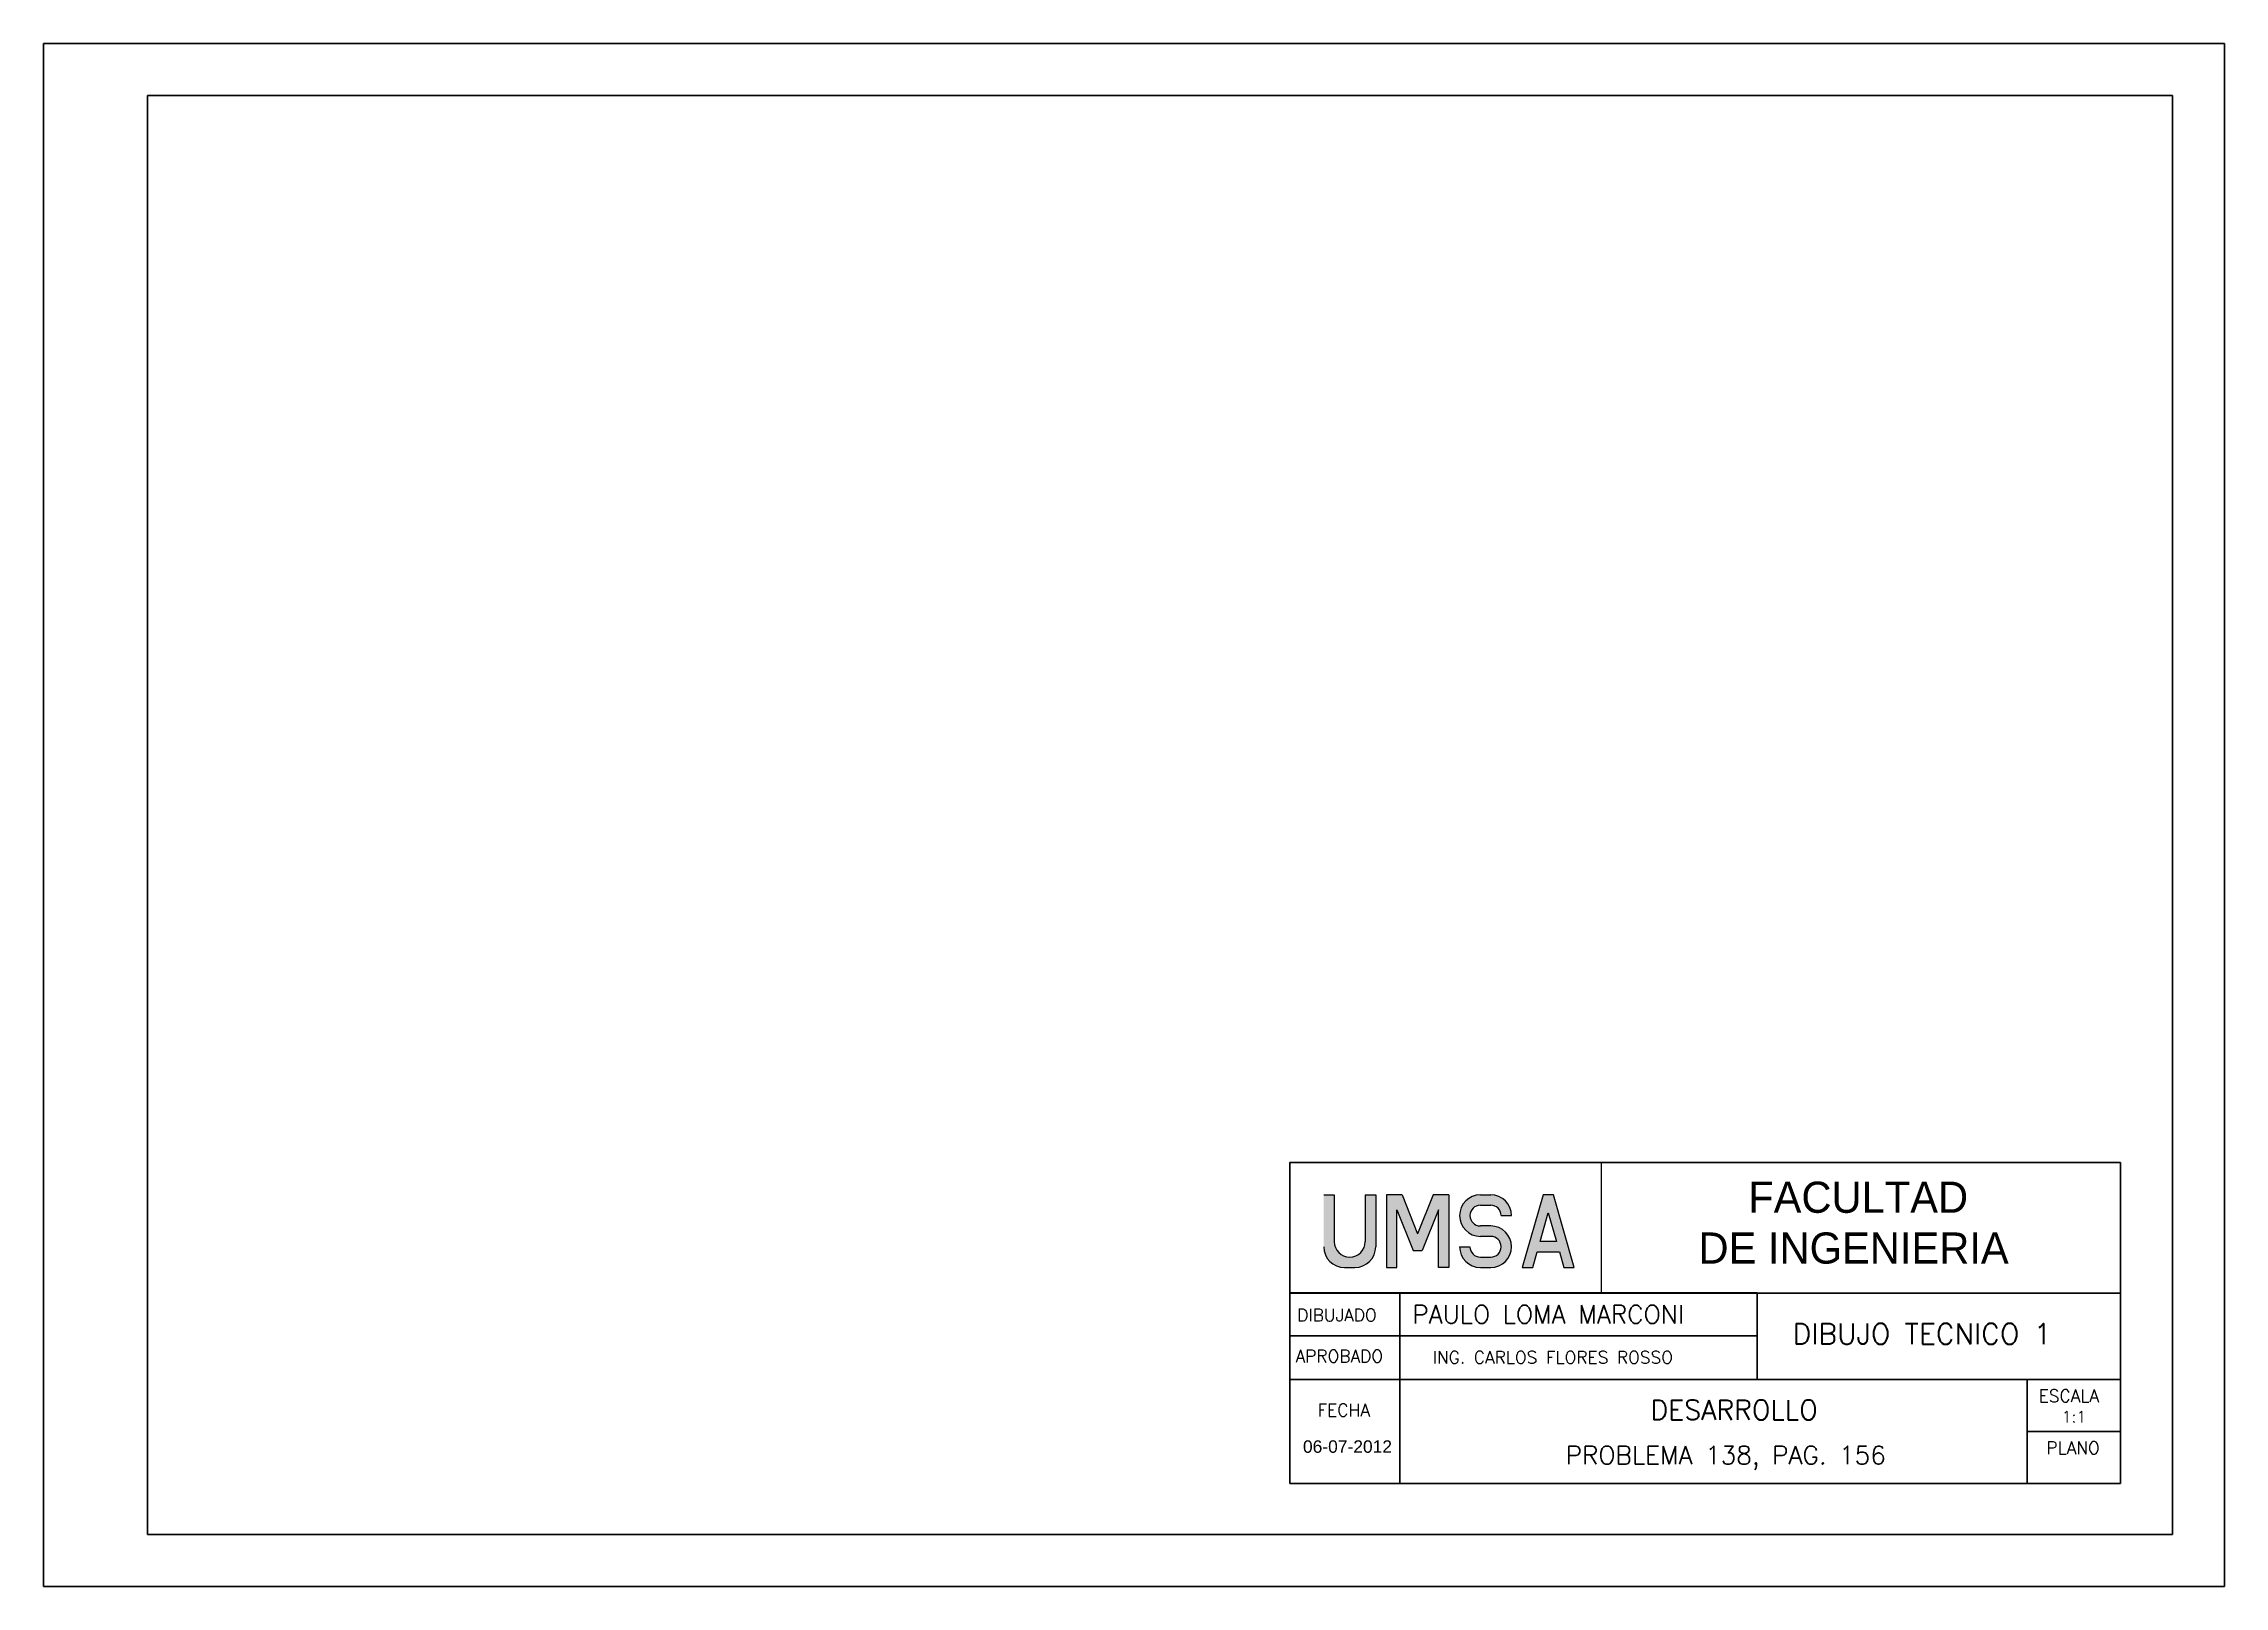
# Model space of a CAD drawing. Header units: millimetres. Extents: x -610 to 6844, y -355 to 774.
# Drawn here: x 6424 to 6844, y 3.6 to 300.6 of the extents above; entities that cross this region are included whole.
import ezdxf

# ---------------------------------------------------------------- set-up
doc = ezdxf.new("R2010")
doc.units = ezdxf.units.MM
doc.header["$LTSCALE"] = 0.1
for name, color, linetype, lineweight in [('A2', 2, 'Continuous', 30), ('L2', 4, 'Continuous', 35), ('MARGEN', 5, 'Continuous', 35), ('T1', 2, 'Continuous', 25), ('TEXT1', 2, 'Continuous', 20), ('TEXT2', 4, 'Continuous', 30)]:
    doc.layers.add(name, color=color, linetype=linetype, lineweight=lineweight)
doc.styles.add('ARIA', font='ARIALUNI.TTF')
doc.styles.add('SIMPLEX', font='simplex.shx')
doc.styles.add('TEXTO GRUESO', font='ARLRDBD.TTF')

msp = doc.modelspace()

# ---------------------------------------------------------------- texts
at = {"layer": 'A2', "style": 'SIMPLEX'}
for s, height, p in [('DESARROLLO', 3.8, (6733.467, 35.712)), ('PROBLEMA 138, PAG. 156', 3.5, (6717.165, 27.151))]:
    msp.add_text(s, height=height, dxfattribs=at).set_placement(p)
at = {"layer": 'L2', "insert": (6666.565, 31.753), "char_height": 2.4, "width": 11.65285, "attachment_point": 1, "style": 'ARIA'}
msp.add_mtext('06-07-2012', dxfattribs=at)
at = {"layer": 'T1', "insert": (6685.228, 57.75), "char_height": 3.5, "attachment_point": 1, "style": 'SIMPLEX'}
msp.add_mtext_dynamic_manual_height_columns(' PAULO LOMA MARCONI', width=68.80213, gutter_width=17.5, heights=[0], dxfattribs=at)
at = {"layer": 'TEXT1', "style": 'SIMPLEX'}
for s, height, p in [('DIBUJADO', 2.4, (6665.445, 54.667)), ('APROBADO', 2.4, (6665.132, 46.759)), ('ING. CARLOS FLORES ROSSO', 2.4, (6691.539, 46.534)), ('FECHA', 2.4, (6669.372, 36.37)), ('ESCALA', 2.4, (6808.261, 39.115)), ('1:1', 2.2, (6812.7, 35.197)), ('PLANO', 2.4, (6809.733, 29.103))]:
    msp.add_text(s, height=height, dxfattribs=at).set_placement(p)
at = {"layer": 'TEXT2'}
for s, height, style, p in [('FACULTAD', 6, 'TEXTO GRUESO', (6752.313, 75.556)), ('DE INGENIERIA', 6, 'TEXTO GRUESO', (6742.742, 65.774)), ('DIBUJO TECNICO 1', 4, 'SIMPLEX', (6760.843, 50.255))]:
    msp.add_text(s, height=height, dxfattribs=dict(at, style=style)).set_placement(p)

# ---------------------------------------------------------------- hatches: boundary and pattern name
at = {"layer": 'TEXT2'}
h = msp.add_hatch(color=256, dxfattribs=at)
edge = h.paths.add_edge_path()
edge.add_arc((6675.567, 70.022), 3, 180, 360)
edge.add_line((6678.567, 70.022), (6678.567, 79.022))
edge.add_line((6678.567, 79.022), (6680.567, 79.022))
edge.add_line((6680.567, 79.022), (6680.567, 69.022))
edge.add_arc((6676.567, 69.022), 4, 270, 360, ccw=False)
edge.add_line((6676.567, 65.022), (6674.567, 65.022))
edge.add_arc((6674.567, 69.022), 4, 180, 270, ccw=False)
edge.add_line((6670.567, 69.022), (6670.567, 79.022))
edge.add_line((6670.567, 79.022), (6672.567, 79.022))
edge.add_line((6672.567, 79.022), (6672.567, 70.022))
msp.add_hatch(color=256, dxfattribs=at).paths.add_polyline_path([(6687.792, 68.28), (6689.506, 68.28), (6692.649, 76.137), (6692.649, 65.022), (6694.649, 65.022), (6694.649, 79.022), (6691.649, 79.022), (6688.649, 71.522), (6685.649, 79.022), (6682.649, 79.022), (6682.649, 65.022), (6684.649, 65.022), (6684.649, 76.137)])
h = msp.add_hatch(color=256, dxfattribs=at)
edge = h.paths.add_edge_path()
edge.add_line((6700.73, 79.022), (6702.73, 79.022))
edge.add_arc((6702.73, 75.022), 4, 0, 90, ccw=False)
edge.add_line((6706.73, 75.022), (6704.73, 75.022))
edge.add_arc((6702.73, 75.022), 2, 0, 90)
edge.add_line((6702.73, 77.022), (6700.73, 77.022))
edge.add_arc((6700.73, 75.022), 2, 90, 270)
edge.add_line((6700.73, 73.022), (6702.73, 73.022))
edge.add_arc((6702.73, 69.022), 4, -90, 90, ccw=False)
edge.add_line((6702.73, 65.022), (6700.73, 65.022))
edge.add_arc((6700.73, 69.022), 4, 180, 270, ccw=False)
edge.add_line((6696.73, 69.022), (6698.73, 69.022))
edge.add_arc((6700.73, 69.022), 2, 180, 270)
edge.add_line((6700.73, 67.022), (6702.73, 67.022))
edge.add_arc((6702.73, 69.022), 2, 270, 450)
edge.add_line((6702.73, 71.022), (6700.73, 71.022))
edge.add_arc((6700.73, 75.022), 4, 90, 270, ccw=False)
h = msp.add_hatch(color=256, dxfattribs=at)
h.paths.add_polyline_path([(6715.383, 70.022), (6712.24, 70.022), (6713.811, 75.522)], flags=16)
h.paths.add_polyline_path([(6711.669, 68.022), (6715.954, 68.022), (6716.811, 65.022), (6718.811, 65.022), (6714.811, 79.022), (6712.811, 79.022), (6708.811, 65.022), (6710.811, 65.022)])

# ---------------------------------------------------------------- linework, layer by layer
at = {"layer": 'L2'}
for p, q in [((6844.022, 300.639), (6424.022, 300.639)), ((6424.022, 300.639), (6424.022, 3.639)), ((6844.022, 3.639), (6844.022, 300.639)), ((6834.022, 290.639), (6444.022, 290.639)), ((6444.022, 290.639), (6444.022, 13.639)), ((6834.022, 13.639), (6834.022, 290.639)), ((6444.022, 13.639), (6834.022, 13.639)), ((6424.022, 3.639), (6844.022, 3.639))]:
    msp.add_line(p, q, dxfattribs=at)
at = {"layer": 'MARGEN'}
for p, q in [((6664.01, 60.153), (6754.03, 60.153)), ((6664.01, 60.095), (6824.01, 60.095)), ((6685.228, 60.153), (6685.228, 23.453)), ((6754.03, 60.153), (6754.03, 43.453)), ((6664.01, 51.853), (6754.03, 51.853)), ((6664.01, 43.453), (6824.01, 43.453)), ((6806.01, 43.453), (6806.01, 23.453)), ((6806.01, 33.453), (6824.01, 33.453))]:
    msp.add_line(p, q, dxfattribs=at)
msp.add_lwpolyline([(6664.01, 23.453), (6824.01, 23.453), (6824.01, 85.212), (6664.01, 85.212)], close=True, dxfattribs=at)
at = {"layer": 'TEXT2'}
for p, q in [((6724.01, 85.095), (6724.01, 60.095)), ((6670.567, 79.022), (6672.567, 79.022)), ((6672.567, 79.022), (6672.567, 70.022)), ((6678.567, 79.022), (6680.567, 79.022)), ((6678.567, 79.022), (6678.567, 70.022)), ((6680.567, 79.022), (6680.567, 69.022)), ((6682.649, 79.022), (6682.649, 65.022)), ((6685.649, 79.022), (6682.649, 79.022)), ((6684.649, 65.022), (6684.649, 76.137)), ((6684.649, 76.137), (6687.792, 68.28)), ((6685.649, 79.022), (6688.649, 71.522)), ((6691.649, 79.022), (6688.649, 71.522)), ((6692.649, 76.137), (6689.506, 68.28)), ((6694.649, 79.022), (6691.649, 79.022)), ((6692.649, 65.022), (6692.649, 76.137)), ((6694.649, 79.022), (6694.649, 65.022)), ((6700.73, 79.022), (6702.73, 79.022)), ((6700.73, 77.022), (6702.73, 77.022)), ((6702.73, 73.022), (6700.73, 73.022)), ((6704.73, 75.022), (6706.73, 75.022)), ((6712.24, 70.022), (6713.811, 75.522)), ((6713.811, 75.522), (6715.383, 70.022)), ((6687.792, 68.28), (6689.506, 68.28)), ((6696.73, 69.022), (6698.73, 69.022)), ((6702.73, 71.022), (6700.73, 71.022)), ((6710.811, 65.022), (6711.669, 68.022)), ((6711.669, 68.022), (6715.954, 68.022)), ((6715.383, 70.022), (6712.24, 70.022)), ((6715.954, 68.022), (6716.811, 65.022)), ((6674.567, 65.022), (6676.567, 65.022)), ((6682.649, 65.022), (6684.649, 65.022)), ((6694.649, 65.022), (6692.649, 65.022)), ((6700.73, 67.022), (6702.73, 67.022)), ((6700.73, 65.022), (6702.73, 65.022)), ((6716.811, 65.022), (6718.811, 65.022))]:
    msp.add_line(p, q, dxfattribs=at)
msp.add_lwpolyline([(6718.811, 65.022), (6714.811, 79.022), (6712.811, 79.022), (6708.811, 65.022), (6710.811, 65.022)], dxfattribs=at)
for centre, radius, start, end in [((6700.73, 75.022), 4, 90, 270), ((6700.73, 75.022), 2, 90, 270), ((6702.73, 75.022), 4, 0, 90), ((6702.73, 75.022), 2, 0, 90), ((6702.73, 69.022), 4, 270, 90), ((6674.567, 69.022), 4, 180, 270), ((6675.567, 70.022), 3, 180, 0), ((6676.567, 69.022), 4, 270, 0), ((6700.73, 69.022), 4, 180, 270), ((6700.73, 69.022), 2, 180, 270), ((6702.73, 69.022), 2, 270, 90)]:
    msp.add_arc(centre, radius, start, end, dxfattribs=at)

msp.set_redraw_order([(e.dxf.handle, doc.entitydb.next_handle()) for e in msp.query("TEXT MTEXT ATTDEF DIMENSION ARC_DIMENSION")])  # texts and dimensions are drawn at this point

doc.saveas('drawing.dxf')
